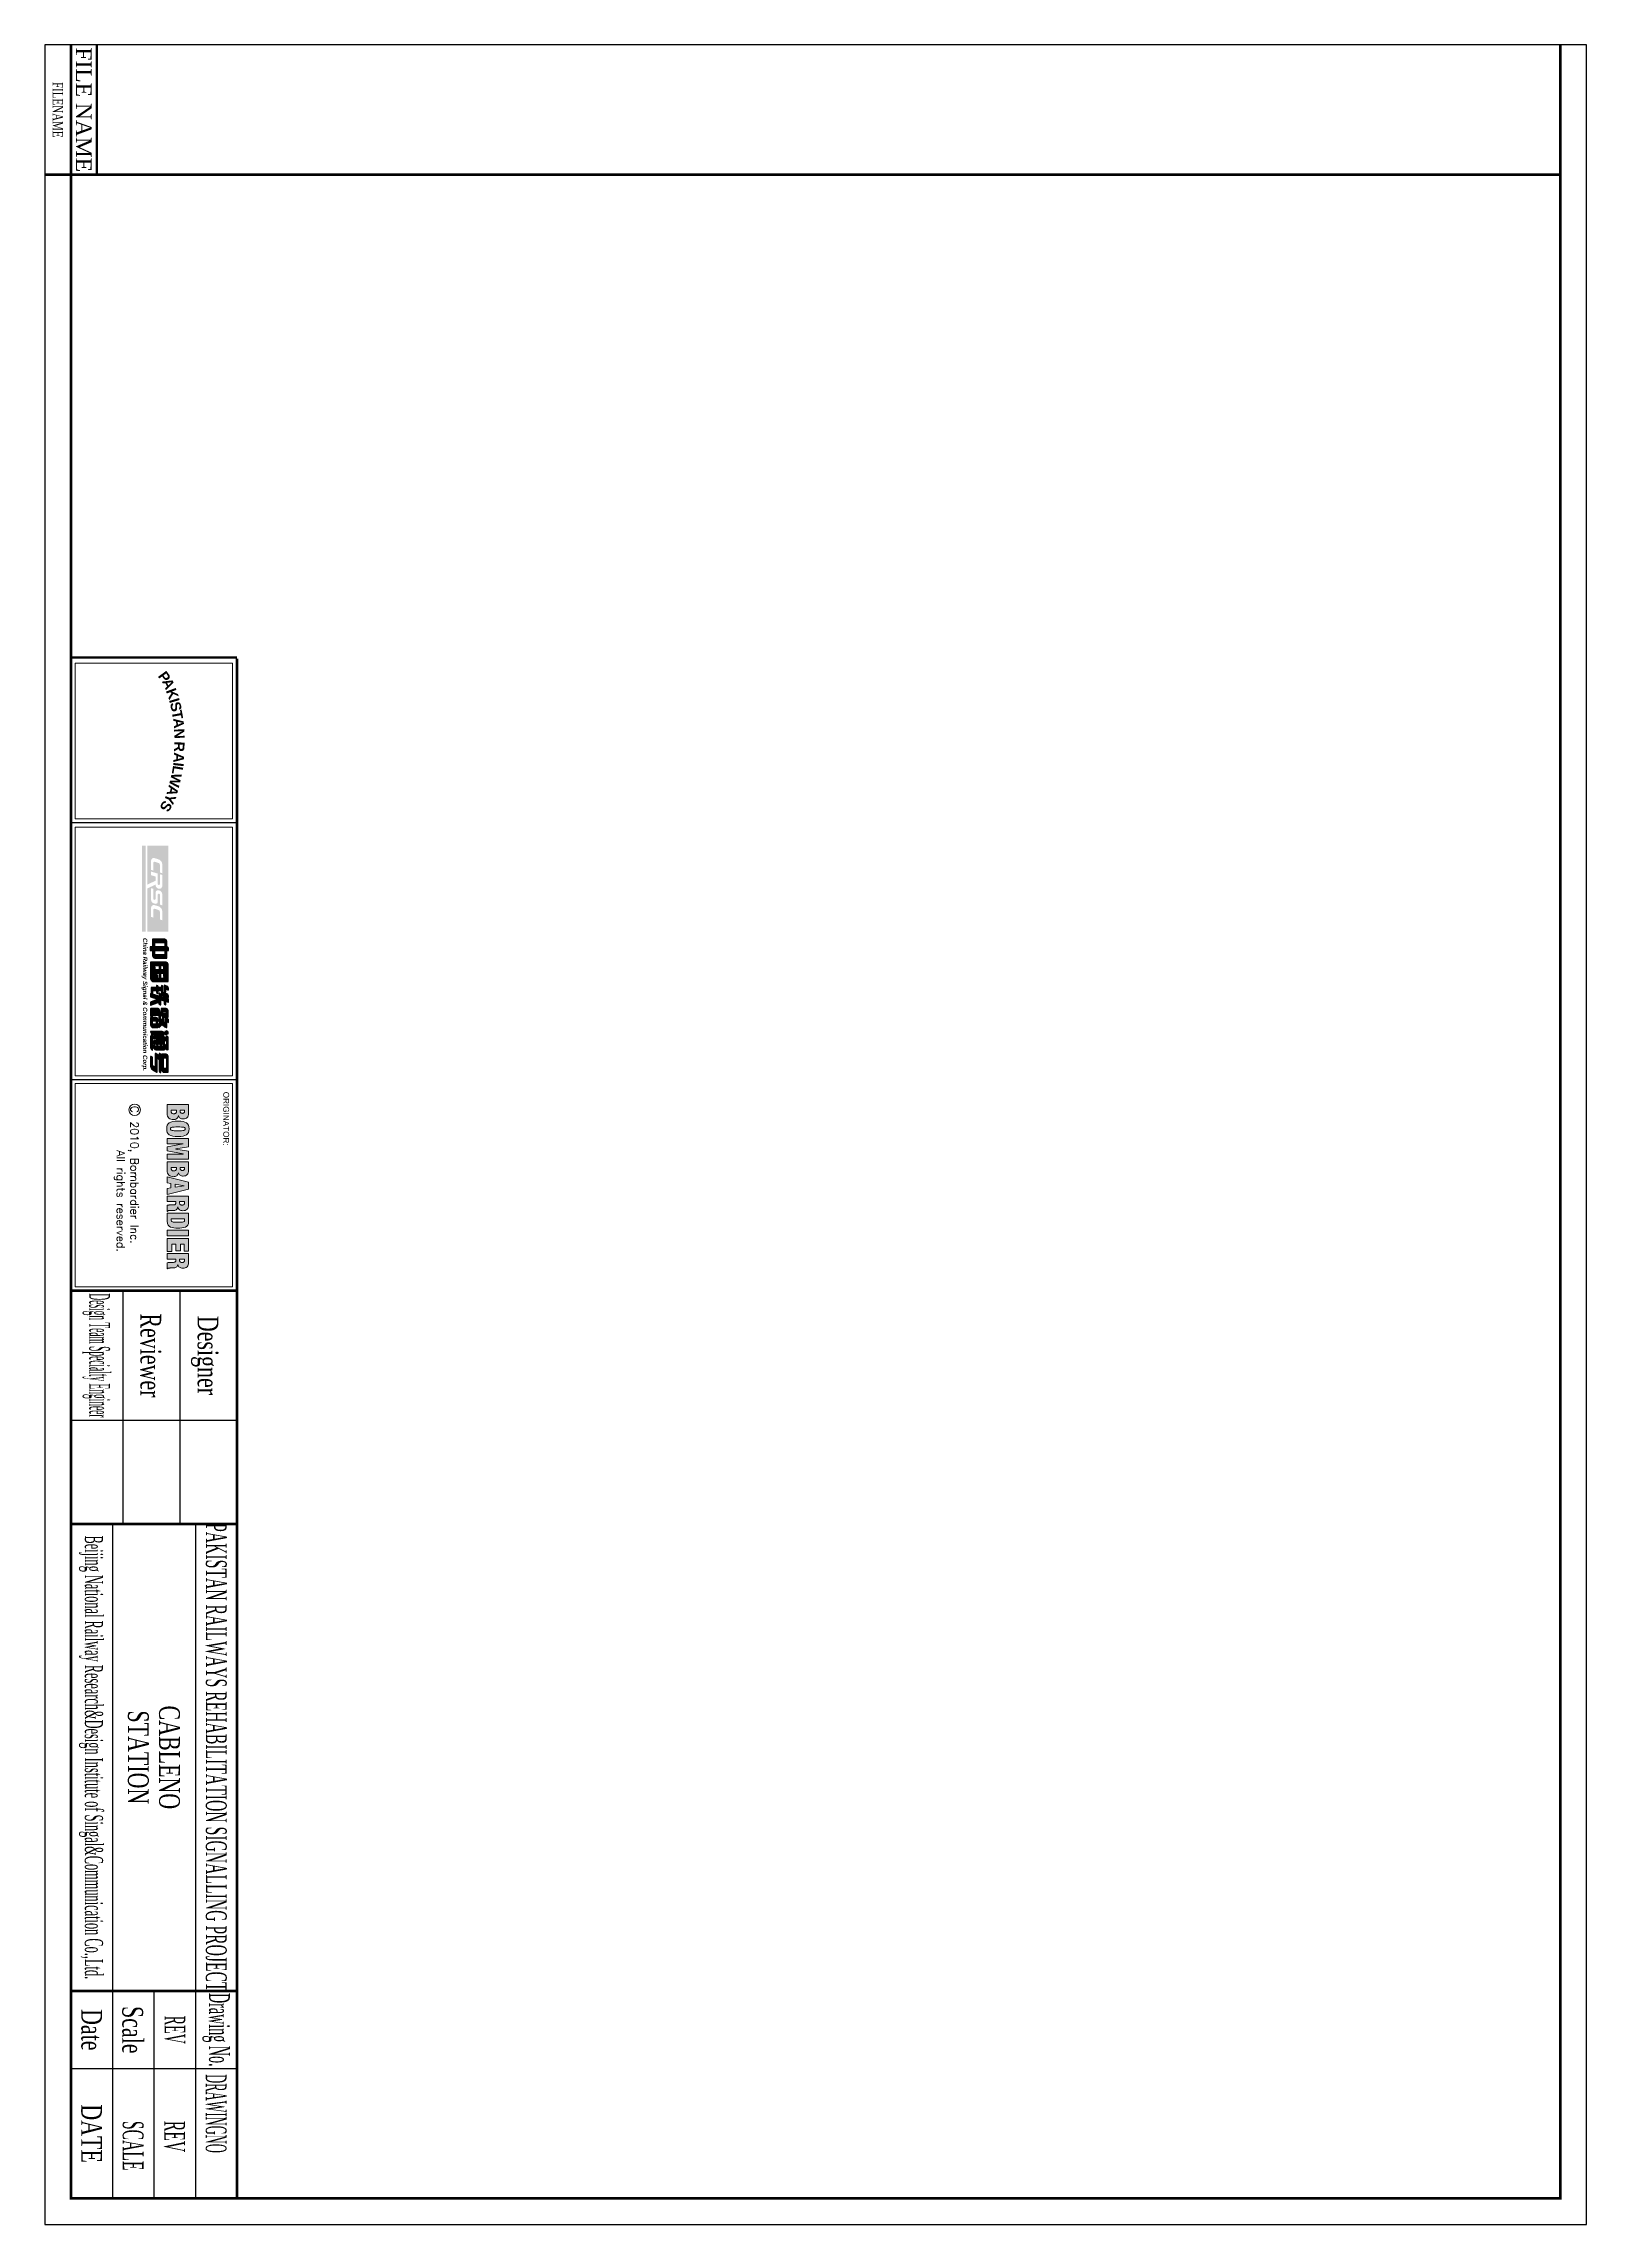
# Model space of a CAD drawing. Header units: millimetres. Extents: x -165 to 132, y -395 to 25.
import ezdxf
from ezdxf.enums import TextEntityAlignment as Align

# ---------------------------------------------------------------- set-up
doc = ezdxf.new("R2010")
doc.units = ezdxf.units.MM
doc.styles.add('CHINESE', font='TIMES.TTF', dxfattribs={"width": 0.9})
doc.styles.add('crsc', font='GOTHICBI.TTF')
doc.styles.add('GL', font='romans.shx')
doc.styles.add('PR2', font='ARIALBD.TTF')
doc.styles.add('TITLE', font='ARIAL.TTF')

msp = doc.modelspace()

# ---------------------------------------------------------------- texts
at = {"style": 'CHINESE'}
msp.add_text('FILE NAME', height=3, rotation=270, dxfattribs=at).set_placement((-157, 12.5), align=Align.MIDDLE)
at = {"style": 'PR2'}
for s, rotation, p in [('P', 306.0748, (-142.28, -97.38)), ('A', 295.999, (-141.58, -98.54)), ('K', 290.5622, (-140.88, -100.38)), ('I', 286.7612, (-140.5, -101.62)), ('S', 284.5962, (-140.21, -102.77)), ('T', 280.7952, (-139.96, -104.28)), ('A', 275.2327, (-139.71, -105.79)), ('N', 273.1934, (-139.57, -107.78)), ('I', 263.6861, (-139.75, -113.57)), ('A', 265.9282, (-139.69, -112.28)), ('R', 269.0238, (-139.59, -110.22)), ('A', 255.0018, (-140.83, -118.45)), ('W', 256.8776, (-140.33, -116.46)), ('L', 260.3049, (-139.92, -114.61)), ('S', 238.985, (-142.01, -121.22)), ('Y', 247.3581, (-141.32, -119.94))]:
    msp.add_text(s, height=1.98, rotation=rotation, dxfattribs=at).set_placement(p, align=Align.CENTER)
at = {"style": 'crsc'}
msp.add_text('China Railway Signal & Communication Corp.', height=0.852, rotation=270, dxfattribs=at).set_placement((-145.62, -147.1))
at = {"color": 7, "lineweight": 0, "style": 'GL'}
msp.add_text('C', height=1.54, rotation=270, dxfattribs=at).set_placement((-147.21, -180.11, -107824.82), align=Align.MIDDLE_CENTER)
at = {"lineweight": 0, "style": 'TITLE'}
msp.add_text('ORIGINATOR:', height=1.125, rotation=270, dxfattribs=at).set_placement((-129.01, -176.73), align=Align.TOP_LEFT)
at = {"style": 'CHINESE'}
for s, height, width, p in [('Design Team Specialty Engineer', 4, 0.3, (-154.5, -227.55)), ('Reviewer', 4, 0.7, (-144.1, -227.55)), ('Designer', 4, 0.7, (-133.7, -227.55)), ('PAKISTAN RAILWAYS REHABILITATION SIGNALLING PROJECT', 4, 0.5, (-131.5, -305)), ('Beijing National Railway Research&Design Institute of Singal&Communication Co.,Ltd.', 3.5, 0.45, (-155.5, -305)), ('Drawing No.', 4, 0.45, (-131.5, -357.5)), ('Date', 4, 0.7, (-155.5, -357.5)), ('Scale', 4, 0.7, (-147.5, -357.5)), ('REV', 4, 0.45, (-139.5, -357.5))]:
    msp.add_text(s, height=height, rotation=270, dxfattribs=dict(at, width=width)).set_placement(p, align=Align.MIDDLE)
at = {"color": 7, "lineweight": 0, "insert": (-146.47, -182.43), "char_height": 1.5448, "width": 38.8337, "attachment_point": 1, "rotation": 270, "line_spacing_factor": 0.599991, "style": 'GL'}
msp.add_mtext('2010, Bombardier Inc.', dxfattribs=at)
at = {"color": 7, "lineweight": 0, "insert": (-149.12, -187.99), "char_height": 1.5448, "width": 38.8337, "attachment_point": 1, "rotation": 270, "style": 'GL'}
msp.add_mtext('All rights reserved.', dxfattribs=at)
at = {"color": 4, "style": 'CHINESE', "width": 0.7}
for tag, text, height, p in [('FILENAME', 'XXX_INDOOR DRAWING', 2, (-162, 12.5)), ('STATION', 'SHAHDAD PUR STATION(SDU)', 4, (-146.5, -305))]:
    msp.add_attdef(tag, text=text, height=height, rotation=270, dxfattribs=at).set_placement(p, align=Align.MIDDLE)
at = {"color": 3, "style": 'CHINESE', "width": 0.7}
for tag, text, p in [('CABLENO', 'WIRING DIAGRAM FOR XXX', (-140.5, -305)), ('DATE', 'MAR-2012', (-155.5, -377.5))]:
    msp.add_attdef(tag, text=text, height=4, rotation=270, dxfattribs=at).set_placement(p, align=Align.MIDDLE)
at = {"color": 4, "style": 'CHINESE', "width": 0.4}
msp.add_attdef('DRAWINGNO', text='G10-024-SDU-04-', height=4, rotation=270, dxfattribs=at).set_placement((-131.5, -366.05), align=Align.MIDDLE_LEFT)
at = {"style": 'CHINESE', "width": 0.5}
for tag, text, p in [('SCALE', 'N/S', (-147.5, -375.05)), ('REV', '1.XX', (-139.5, -375.05))]:
    msp.add_attdef(tag, text=text, height=4, rotation=270, dxfattribs=at).set_placement(p, align=Align.MIDDLE_LEFT)

# ---------------------------------------------------------------- hatches: boundary and pattern name
msp.add_hatch(color=133).paths.add_polyline_path([(-145.07, -145.9), (-145.07, -129.3), (-145.79, -129.3), (-145.79, -145.9)])
h = msp.add_hatch(color=154)
h.paths.add_polyline_path([(-140.7, -145.9), (-140.7, -129.3), (-144.76, -129.3), (-144.76, -136.83), (-143.19, -136.06), (-143.19, -135.26), (-144.04, -135), (-144.04, -134.3), (-142.75, -134.69), (-142.75, -136.74, 0.904289), (-142.34, -136.7), (-142.34, -134.82), (-141.88, -134.96), (-141.88, -137.11, -0.414506), (-142.52, -137.62), (-142.78, -137.54, -0.299631), (-143.19, -136.8), (-144.76, -137.57), (-144.76, -145.9)])
h.paths.add_polyline_path([(-141.88, -140.81), (-142.34, -140.67), (-142.34, -138.77, 0.904289), (-142.75, -138.73), (-142.75, -140.1, -0.417043), (-143.18, -140.53), (-143.61, -140.4, -0.295181), (-144.04, -139.78), (-144.04, -137.5), (-143.6, -137.63), (-143.6, -139.59, 0.904289), (-143.19, -139.56), (-143.19, -138.4, -0.417755), (-142.67, -137.89), (-142.3, -138, -0.249354), (-141.88, -138.77)], flags=16)
h.paths.add_polyline_path([(-141.88, -142.01), (-141.88, -143.69), (-142.34, -143.55), (-142.34, -142.08, 0.296874), (-142.59, -141.71), (-143.32, -141.48, 0.496), (-143.6, -141.69), (-143.6, -143.18), (-144.04, -143.04), (-144.04, -141.24, -0.518187), (-143.37, -140.77), (-142.63, -140.99, -0.332708)], flags=16)
h.paths.add_polyline_path([(-141.88, -134.63), (-142.34, -134.49), (-142.34, -133.02, 0.296874), (-142.59, -132.65), (-143.32, -132.42, 0.496), (-143.6, -132.63), (-143.6, -134.12), (-144.04, -133.99), (-144.04, -132.18, -0.518187), (-143.37, -131.71), (-142.63, -131.94, -0.332708), (-141.88, -132.95)], flags=16)
h = msp.add_hatch(color=256)
h.paths.add_polyline_path([(-141.03, -151), (-141.03, -149.53), (-140.72, -149.53), (-140.72, -149.05, 0.401494), (-140.95, -148.83), (-141.03, -148.83), (-141.03, -147.71, 0.319137), (-141.38, -147.35), (-143.76, -147.35), (-143.76, -148.83), (-144.24, -148.83), (-144.24, -149.53), (-143.76, -149.53), (-143.76, -150.45, 0.345863), (-143.32, -151)])
h.paths.add_polyline_path([(-143.33, -150.36), (-143.33, -149.53), (-141.39, -149.53), (-141.39, -150.36)], flags=16)
h.paths.add_polyline_path([(-143.33, -148.83), (-143.33, -148), (-141.39, -148), (-141.39, -148.83)], flags=16)
h = msp.add_hatch(color=256)
h.paths.add_polyline_path([(-144.15, -154.91, 0.345863), (-143.71, -155.46), (-140.77, -155.46), (-140.77, -152.13, 0.319137), (-141.11, -151.77), (-144.15, -151.77)])
h.paths.add_polyline_path([(-143.78, -152.45), (-143.78, -154.82), (-141.14, -154.82), (-141.14, -152.45)], flags=16)
h.paths.add_polyline_path([(-141.66, -154.49), (-141.66, -153.89), (-142.18, -153.89), (-142.18, -154.74), (-142.49, -154.49), (-142.49, -153.89), (-143.26, -153.89), (-143.26, -154.09, 0.414214), (-143.24, -154.12), (-143.08, -154.12, -0.470368), (-142.75, -154.47), (-142.75, -154.69), (-143.57, -154.69), (-143.57, -152.54, -0.47373), (-143.26, -152.93), (-143.26, -153.23), (-142.49, -153.23), (-142.49, -152.55), (-142.45, -152.55, -0.436257), (-142.18, -152.83), (-142.18, -153.23), (-141.66, -153.23), (-141.66, -152.55), (-141.62, -152.55, -0.436257), (-141.36, -152.83), (-141.36, -154.74)], flags=0)
h = msp.add_hatch(color=256)
h.paths.add_polyline_path([(-144.14, -159.44, 0.307435), (-144.15, -159.46), (-144.15, -160.06, 0.529713), (-144.12, -160.08), (-142.69, -159.52, 0.307435), (-142.68, -159.49), (-142.68, -158.89), (-142.54, -158.93), (-142.54, -159.8, 0.276716), (-142.53, -159.82), (-142.23, -159.98, 0.566519), (-142.19, -159.96), (-142.19, -159.04), (-141.55, -159.23), (-141.55, -159.82, 0.276716), (-141.54, -159.84), (-141.24, -160, 0.566519), (-141.2, -159.98), (-141.2, -159.33), (-140.73, -159.48, 0.502458), (-140.7, -159.45), (-140.7, -158.86, 0.331152), (-140.72, -158.84), (-141.2, -158.7), (-141.2, -158.42), (-140.73, -158.59, 0.517755), (-140.7, -158.57), (-140.7, -158.22, 0.259811), (-141, -157.85), (-141.75, -157.58), (-141.75, -156.5, 0.307592), (-142.01, -156.25), (-142.04, -156.25, 0.414214), (-142.07, -156.28), (-142.07, -156.65), (-142.68, -156.65), (-142.68, -156.5, 0.307592), (-142.94, -156.25), (-142.97, -156.25, 0.414214), (-143, -156.28), (-143, -156.65), (-144.02, -156.65, 0.414214), (-144.04, -156.67), (-144.04, -157.52, 0.226492), (-144.03, -157.53), (-143.77, -157.74, 0.630667), (-143.73, -157.73), (-143.73, -157.25), (-143, -157.25), (-143, -157.58, 0.226492), (-142.99, -157.6), (-142.73, -157.81, 0.630667), (-142.69, -157.79), (-142.69, -157.25), (-142.07, -157.25), (-142.07, -158.1, 0.317736), (-142.05, -158.12), (-141.55, -158.3), (-141.55, -158.59), (-142.19, -158.4), (-142.19, -157.95, 0.307592), (-142.45, -157.71), (-142.49, -157.71, 0.414214), (-142.51, -157.73), (-142.51, -158.3), (-144.12, -157.82, 0.502458), (-144.15, -157.84), (-144.15, -158.43, 0.331152), (-144.14, -158.45), (-142.73, -158.88)])
h.paths.add_polyline_path([(-141.55, -157.44, 0.317736), (-141.54, -157.46), (-141.23, -157.57, 0.517755), (-141.2, -157.55), (-141.2, -157, -0.517755), (-141.17, -156.98), (-140.75, -157.13, 0.517755), (-140.72, -157.11), (-140.72, -156.76, 0.259811), (-141.01, -156.39), (-141.52, -156.21, 0.517755), (-141.55, -156.23)])
h = msp.add_hatch(color=256)
h.paths.add_polyline_path([(-141.38, -164.23, 0.144347), (-141.14, -164.32), (-141.02, -164.32, 0.414214), (-140.99, -164.29), (-140.99, -163.24), (-140.71, -163.39, 0.565074), (-140.67, -163.37), (-140.67, -162.97, 0.23619), (-140.84, -162.66), (-141.23, -162.46, 0.526075), (-141.32, -162.52), (-141.32, -163.49, -0.654122), (-141.36, -163.5), (-141.6, -163.28), (-141.6, -162.7, 0.307592), (-141.86, -162.46), (-141.9, -162.46, 0.414214), (-141.92, -162.48), (-141.92, -162.93, -0.654122), (-141.96, -162.95), (-142.23, -162.7), (-142.23, -161.97), (-142.04, -161.97, 0.266959), (-141.76, -162.33), (-140.76, -162.33), (-140.76, -161.05, 0.369527), (-141.11, -160.72), (-142.11, -160.72), (-142.11, -161.38), (-143.79, -161.38), (-143.79, -161.25), (-142.39, -161.25, 0.414214), (-142.37, -161.23), (-142.37, -161.05, 0.400691), (-142.71, -160.72), (-144.11, -160.72, 0.414214), (-144.14, -160.75), (-144.14, -162.15, 0.276716), (-144.12, -162.17), (-143.82, -162.33, 0.566519), (-143.79, -162.31), (-143.79, -161.97), (-142.56, -161.97), (-142.56, -163.14, 0.209101), (-142.55, -163.15), (-142.31, -163.37), (-142.55, -163.66, 0.176412), (-142.56, -163.68), (-142.56, -164.42, 0.700085), (-142.52, -164.44), (-141.92, -163.73)])
h.paths.add_polyline_path([(-141.75, -161.72), (-141.75, -161.31), (-141.11, -161.31), (-141.11, -161.72)], flags=16)
h.paths.add_polyline_path([(-142.76, -162.74, 0.369527), (-143.11, -162.41), (-144.14, -162.41), (-144.14, -163.87, 0.309662), (-143.83, -164.32), (-142.76, -164.32)])
h.paths.add_polyline_path([(-143.07, -163.71), (-143.07, -163.05), (-143.77, -163.05), (-143.77, -163.71)], flags=17)
h = msp.add_hatch(color=256)
h.paths.add_polyline_path([(-140.8, -165.56, 0.320494), (-140.78, -165.53), (-140.78, -165.27, 0.465867), (-141.13, -165.02), (-141.39, -165.11, 0.320494), (-141.42, -165.14), (-141.42, -165.73, 0.514585), (-141.37, -165.76)])
h.paths.add_polyline_path([(-141.66, -165.72, 0.414214), (-141.62, -165.69), (-141.62, -165.34, 0.373384), (-141.88, -165.11), (-144.15, -165.11, 0.576317), (-144.18, -165.17), (-143.88, -165.69), (-144.02, -165.84, 0.196114), (-144.15, -166.14), (-144.15, -168.25, 0.205747), (-144.02, -168.53), (-143.81, -168.71, 0.636583), (-143.75, -168.68), (-143.75, -165.72)])
h.paths.add_polyline_path([(-143.03, -166.9), (-143.56, -166.9, 0.414214), (-143.59, -166.94), (-143.59, -167.48, 0.414214), (-143.56, -167.51), (-143.03, -167.51), (-143.03, -167.77, 0.276716), (-143.02, -167.79), (-142.72, -167.96, 0.566519), (-142.69, -167.94), (-142.69, -167.51), (-142.38, -167.51), (-142.38, -167.77, 0.276716), (-142.36, -167.79), (-142.06, -167.96, 0.566519), (-142.03, -167.94), (-142.03, -167.51), (-141.78, -167.51), (-141.78, -168.06), (-143.29, -168.06), (-143.29, -167.8, 0.246259), (-143.31, -167.77), (-143.54, -167.61, 0.604802), (-143.59, -167.64), (-143.59, -168.14, 0.35506), (-143.12, -168.67), (-141.49, -168.67, 0.414214), (-141.45, -168.64), (-141.45, -168.35, -0.638328), (-141.42, -168.34), (-141.25, -168.47, 0.178701), (-140.81, -168.64, 0.406855), (-140.78, -168.6), (-140.78, -166.23, 0.307592), (-141.03, -165.98), (-141.08, -165.98, 0.414214), (-141.1, -166.01), (-141.1, -167.79, -0.638328), (-141.16, -167.82), (-141.45, -167.57), (-141.45, -167.04), (-141.25, -166.88, 0.234409), (-141.23, -166.85), (-141.23, -166.24, 0.620208), (-141.29, -166.21), (-141.4, -166.3, -0.620208), (-141.45, -166.27), (-141.45, -166.23, 0.315285), (-141.67, -165.95), (-143.56, -165.95, 0.414214), (-143.59, -165.98), (-143.59, -166.53, 0.414214), (-143.56, -166.56), (-143.03, -166.56)])
h.paths.add_polyline_path([(-142.38, -166.59, 0.414214), (-142.41, -166.56), (-142.65, -166.56, 0.414214), (-142.69, -166.59), (-142.69, -166.87, 0.414214), (-142.65, -166.9), (-142.41, -166.9, 0.414214), (-142.38, -166.87)], flags=17)
h.paths.add_polyline_path([(-141.78, -166.59, 0.414214), (-141.81, -166.56), (-141.99, -166.56, 0.414214), (-142.03, -166.59), (-142.03, -166.87, 0.414214), (-141.99, -166.9), (-141.81, -166.9, 0.414214), (-141.78, -166.87)], flags=17)
h = msp.add_hatch(color=256)
h.paths.add_polyline_path([(-142.02, -172.47, 0.309662), (-141.71, -172.93), (-140.78, -172.93), (-140.78, -169.85, 0.369527), (-141.12, -169.51), (-142.02, -169.51)])
h.paths.add_polyline_path([(-141.64, -172.23), (-141.64, -170.19), (-141.09, -170.19), (-141.09, -172.23)], flags=16)
h.paths.add_polyline_path([(-142.88, -170.23), (-142.5, -170.49), (-142.5, -172.62, 0.144769), (-142.4, -172.89), (-142.23, -173.03, 0.642576), (-142.17, -173.01), (-142.17, -169.63, 0.307592), (-142.43, -169.38), (-142.48, -169.38, 0.414214), (-142.5, -169.41), (-142.5, -169.78), (-143.14, -169.34, 0.603187), (-143.25, -169.4), (-143.25, -171.84, -0.562734), (-143.35, -171.9), (-143.76, -171.69), (-143.76, -170.15, 0.253973), (-143.79, -170.1), (-144.04, -169.93, 0.594931), (-144.15, -169.99), (-144.15, -171.79, 0.234616), (-143.73, -172.51), (-142.93, -172.93, 0.562734), (-142.88, -172.9)])
at = {"lineweight": 0}
h = msp.add_hatch(color=7, dxfattribs=at)
h.paths.add_polyline_path([(-140.95, -207.9), (-136.81, -207.9), (-136.81, -209.59), (-136.83, -209.87), (-136.89, -210.11), (-136.99, -210.31), (-137.12, -210.46), (-137.28, -210.58), (-137.47, -210.66), (-137.68, -210.71), (-137.91, -210.72), (-138.11, -210.71), (-138.29, -210.68), (-138.45, -210.63), (-138.58, -210.55), (-138.7, -210.46), (-138.79, -210.33), (-138.86, -210.19), (-138.9, -209.99), (-138.94, -210.19), (-139, -210.34), (-139.08, -210.46), (-139.19, -210.55), (-139.32, -210.62), (-139.47, -210.66), (-139.64, -210.69), (-139.84, -210.69), (-140.19, -210.69), (-140.27, -210.69), (-140.41, -210.69), (-140.71, -210.71), (-140.8, -210.77), (-140.95, -210.86), (-140.95, -209.72), (-140.86, -209.69), (-140.76, -209.66), (-140.65, -209.64), (-140.54, -209.63), (-140.43, -209.62), (-140.33, -209.62), (-139.79, -209.62), (-139.47, -209.58), (-139.29, -209.43), (-139.29, -208.98), (-140.95, -208.98)])
h.paths.add_polyline_path([(-138.56, -209.33), (-138.56, -208.98), (-137.59, -208.98), (-137.59, -209.33), (-137.7, -209.59), (-138.06, -209.66), (-138.42, -209.59)], flags=16)
h.paths.add_polyline_path([(-140.95, -205), (-136.81, -205), (-136.81, -207.45), (-137.69, -207.45), (-137.69, -206.08), (-138.4, -206.08), (-138.4, -207.36), (-139.25, -207.36), (-139.25, -206.08), (-140.07, -206.08), (-140.07, -207.5), (-140.95, -207.5)])
h.paths.add_polyline_path([(-140.95, -203.43), (-136.81, -203.43), (-136.81, -204.51), (-140.95, -204.51)])
h.paths.add_polyline_path([(-140.95, -200.12), (-136.81, -200.12), (-136.81, -201.69), (-136.85, -202.1), (-136.98, -202.42), (-137.18, -202.65), (-137.44, -202.81), (-137.75, -202.91), (-138.1, -202.97), (-138.48, -202.99), (-138.88, -203), (-139.28, -202.99), (-139.66, -202.97), (-140.01, -202.91), (-140.33, -202.81), (-140.58, -202.65), (-140.78, -202.42), (-140.91, -202.1), (-140.95, -201.69)])
h.paths.add_polyline_path([(-140.17, -201.2), (-137.59, -201.2), (-137.59, -201.52), (-137.67, -201.77), (-138.06, -201.86), (-138.51, -201.88), (-138.88, -201.88), (-139.26, -201.88), (-139.7, -201.86), (-140.09, -201.77), (-140.17, -201.53)], flags=16)
h.paths.add_polyline_path([(-140.95, -196.83), (-136.81, -196.83), (-136.81, -198.52), (-136.83, -198.8), (-136.89, -199.04), (-136.99, -199.24), (-137.12, -199.39), (-137.28, -199.51), (-137.47, -199.59), (-137.68, -199.64), (-137.91, -199.65), (-138.11, -199.64), (-138.29, -199.61), (-138.45, -199.56), (-138.58, -199.48), (-138.7, -199.38), (-138.79, -199.26), (-138.86, -199.11), (-138.9, -198.92), (-138.94, -199.12), (-139, -199.27), (-139.08, -199.39), (-139.19, -199.48), (-139.32, -199.54), (-139.47, -199.59), (-139.64, -199.61), (-139.84, -199.62), (-140.19, -199.62), (-140.27, -199.62), (-140.41, -199.62), (-140.71, -199.64), (-140.8, -199.69), (-140.95, -199.79), (-140.95, -198.65), (-140.86, -198.61), (-140.76, -198.59), (-140.65, -198.57), (-140.54, -198.55), (-140.43, -198.55), (-140.33, -198.54), (-139.79, -198.54), (-139.47, -198.51), (-139.29, -198.36), (-139.29, -197.91), (-140.95, -197.91)])
h.paths.add_polyline_path([(-138.56, -197.91), (-137.59, -197.91), (-137.59, -198.26), (-137.7, -198.52), (-138.06, -198.59), (-138.42, -198.51), (-138.56, -198.25)], flags=16)
h.paths.add_polyline_path([(-140.95, -193.16), (-136.81, -194.17), (-136.81, -195.52), (-140.95, -196.53), (-140.95, -195.38), (-140.23, -195.27), (-140.23, -194.41), (-140.95, -194.3)])
h.paths.add_polyline_path([(-139.41, -194.54), (-137.62, -194.84), (-139.41, -195.15)], flags=16)
h.paths.add_polyline_path([(-140.95, -190.22), (-136.81, -190.22), (-136.81, -191.85), (-136.83, -192.12), (-136.88, -192.35), (-136.97, -192.55), (-137.09, -192.7), (-137.24, -192.83), (-137.42, -192.91), (-137.62, -192.96), (-137.84, -192.98), (-138, -192.97), (-138.16, -192.94), (-138.31, -192.89), (-138.44, -192.83), (-138.55, -192.74), (-138.65, -192.63), (-138.72, -192.49), (-138.78, -192.31), (-138.82, -192.52), (-138.89, -192.68), (-138.99, -192.81), (-139.11, -192.92), (-139.25, -193), (-139.41, -193.05), (-139.57, -193.08), (-139.73, -193.1), (-139.99, -193.08), (-140.22, -193.03), (-140.43, -192.94), (-140.61, -192.81), (-140.76, -192.64), (-140.86, -192.42), (-140.93, -192.16), (-140.95, -191.85)])
h.paths.add_polyline_path([(-138.43, -191.3), (-137.59, -191.3), (-137.59, -191.74), (-137.88, -191.91), (-138.23, -191.88), (-138.43, -191.69)], flags=16)
h.paths.add_polyline_path([(-140.17, -191.3), (-139.16, -191.3), (-139.16, -191.78), (-139.49, -192), (-139.95, -191.96), (-140.17, -191.74)], flags=16)
h.paths.add_polyline_path([(-140.95, -185.77), (-136.81, -185.77), (-136.81, -187.32), (-139.3, -187.76), (-136.81, -188.2), (-136.81, -189.74), (-140.95, -189.74), (-140.95, -188.73), (-137.81, -188.73), (-140.95, -188.15), (-140.95, -187.37), (-137.81, -186.78), (-140.95, -186.78)])
h.paths.add_polyline_path([(-141.03, -183.89), (-141, -183.51), (-140.92, -183.19), (-140.76, -182.93), (-140.54, -182.73), (-140.24, -182.58), (-139.87, -182.48), (-139.42, -182.43), (-138.88, -182.41), (-138.34, -182.43), (-137.89, -182.48), (-137.52, -182.58), (-137.22, -182.73), (-137, -182.93), (-136.85, -183.19), (-136.76, -183.51), (-136.73, -183.89), (-136.76, -184.27), (-136.85, -184.58), (-137, -184.84), (-137.22, -185.04), (-137.52, -185.19), (-137.89, -185.29), (-138.34, -185.35), (-138.88, -185.37), (-139.42, -185.35), (-139.87, -185.29), (-140.24, -185.19), (-140.54, -185.04), (-140.76, -184.84), (-140.92, -184.58), (-141, -184.27)])
h.paths.add_polyline_path([(-140.32, -184.03), (-140.28, -183.67), (-139.94, -183.56), (-139.58, -183.53), (-139.27, -183.52), (-138.88, -183.52), (-138.5, -183.52), (-138.02, -183.54), (-137.66, -183.6), (-137.44, -183.75), (-137.49, -184.1), (-137.81, -184.22), (-138.19, -184.24), (-138.5, -184.25), (-138.88, -184.25), (-139.27, -184.25), (-139.75, -184.24), (-140.11, -184.18)], flags=16)
h.paths.add_polyline_path([(-140.95, -179.22), (-136.81, -179.22), (-136.81, -180.85), (-136.83, -181.12), (-136.88, -181.35), (-136.97, -181.55), (-137.09, -181.7), (-137.24, -181.83), (-137.42, -181.91), (-137.62, -181.96), (-137.84, -181.98), (-138, -181.97), (-138.16, -181.94), (-138.31, -181.9), (-138.44, -181.83), (-138.55, -181.74), (-138.65, -181.63), (-138.72, -181.49), (-138.78, -181.31), (-138.82, -181.52), (-138.89, -181.68), (-138.99, -181.81), (-139.11, -181.92), (-139.25, -182), (-139.41, -182.05), (-139.57, -182.09), (-139.73, -182.1), (-139.99, -182.08), (-140.22, -182.03), (-140.43, -181.94), (-140.61, -181.81), (-140.76, -181.64), (-140.86, -181.42), (-140.93, -181.16), (-140.95, -180.85)])
h.paths.add_polyline_path([(-138.43, -180.3), (-137.59, -180.3), (-137.59, -180.74), (-137.88, -180.91), (-138.23, -180.88), (-138.43, -180.69)], flags=16)
h.paths.add_polyline_path([(-140.17, -180.3), (-139.16, -180.3), (-139.16, -180.78), (-139.49, -181), (-139.95, -180.96), (-140.17, -180.74)], flags=16)

# ---------------------------------------------------------------- linework, layer by layer
at = {"linetype": 'Continuous'}
msp.add_line((-127.5, -93.05), (-159.5, -93.05), dxfattribs=at)
msp.add_line((-127.5, -93.05), (-159.5, -93.05), dxfattribs=at)
for p, q in [((-127.5, -124.88), (-159.5, -124.88)), ((-127.5, -174.46), (-159.5, -174.46)), ((-149.5, -215.05), (-149.5, -260.05)), ((-138.5, -215.05), (-138.5, -260.05)), ((-151.5, -260), (-151.5, -390)), ((-143.5, -350), (-143.5, -390)), ((-135.5, -350), (-135.5, -390))]:
    msp.add_line(p, q)
at = {"color": 0, "ltscale": 0.8}
msp.add_line((-135.5, -260), (-135.5, -350), dxfattribs=at)
for points, const_width in [([(-164.5, 0), (-159.5, 0), (-159.5, 25)], 0.5), ([(-154.5, 25), (-154.5, 0)], 0.5), ([(127.5, 25), (127.5, 0)], 0.5), ([(-127.5, -240.05), (-159.5, -240.05)], 0.3), ([(-127.5, -260.05), (-159.5, -260.05)], 0.5), ([(-127.5, -350), (-159.5, -350)], 0.5), ([(-127.5, -365), (-159.5, -365)], 0.3)]:
    msp.add_lwpolyline(points, dxfattribs=dict(const_width=const_width))
for points in [[(-164.5, 25), (-164.5, -395), (132.5, -395), (132.5, 25)], [(-141.39, -148), (-141.39, -148.83), (-143.33, -148.83), (-143.33, -148)], [(-141.39, -149.53), (-141.39, -150.36), (-143.33, -150.36), (-143.33, -149.53)], [(-143.78, -152.45), (-143.78, -154.82), (-141.14, -154.82), (-141.14, -152.45)], [(-143.07, -163.05), (-143.07, -163.71), (-143.77, -163.71), (-143.77, -163.05)], [(-141.11, -161.31), (-141.11, -161.72), (-141.75, -161.72), (-141.75, -161.31)], [(-141.09, -170.19), (-141.09, -172.23), (-141.64, -172.23), (-141.64, -170.19)]]:
    msp.add_lwpolyline(points, close=True)
at = {"const_width": 0.5}
for points in [[(-159.5, 0), (-159.5, -390), (127.5, -390), (127.5, 0)], [(-159.5, -215.05), (-159.5, -390), (-127.5, -390), (-127.5, -215.05)]]:
    msp.add_lwpolyline(points, close=True, dxfattribs=at)
at = {"lineweight": 0, "const_width": 0.5, "flags": 128}
for points in [[(-127.5, -93.05), (-159.5, -93.05), (-159.5, -215.05), (-127.5, -215.05)], [(-127.5, -215.05), (-127.5, -93.3)]]:
    msp.add_lwpolyline(points, dxfattribs=at)
at = {"lineweight": 0, "flags": 128}
for points in [[(-128.36, -124.13), (-128.36, -94.15), (-158.68, -94.15), (-158.68, -124.13)], [(-158.68, -125.76), (-158.68, -173.65), (-128.36, -173.65), (-128.36, -125.76)], [(-158.68, -175.14), (-158.68, -214.3), (-128.36, -214.3), (-128.36, -175.14)]]:
    msp.add_lwpolyline(points, close=True, dxfattribs=at)
for points in [[(-140.95, -148.83), (-141.03, -148.83), (-141.03, -148.83), (-141.03, -147.71), (-141.03, -147.71, 0.319137), (-141.38, -147.35), (-141.38, -147.35), (-143.76, -147.35), (-143.76, -148.83), (-143.76, -148.83), (-144.24, -148.83), (-144.24, -149.53), (-143.76, -149.53), (-143.76, -149.53), (-143.76, -150.45), (-143.76, -150.45, 0.345863), (-143.32, -151), (-143.32, -151), (-141.03, -151), (-141.03, -149.53), (-140.72, -149.53), (-140.72, -149.05, 0.405571), (-140.95, -148.83)], [(-141.32, -162.52), (-141.32, -163.49, -0.654122), (-141.36, -163.5), (-141.59, -163.29, -0.209101), (-141.6, -163.27), (-141.6, -162.7), (-141.6, -162.7, 0.307592), (-141.86, -162.46), (-141.9, -162.46, 0.414214), (-141.92, -162.48), (-141.92, -162.48), (-141.92, -162.93, -0.654122), (-141.96, -162.95), (-142.22, -162.71, -0.209101), (-142.23, -162.69), (-142.23, -161.99, -0.414214), (-142.21, -161.97), (-142.06, -161.97), (-142.06, -161.97, -0.360164), (-142.04, -161.99), (-142.04, -161.99, 0.256071), (-141.76, -162.33), (-141.76, -162.33), (-140.76, -162.33), (-140.76, -161.05), (-140.76, -161.05, 0.369527), (-141.11, -160.72), (-141.11, -160.72), (-142.11, -160.72), (-142.11, -161.36, -0.414214), (-142.13, -161.38), (-143.76, -161.38, -0.414214), (-143.79, -161.36), (-143.79, -161.36), (-143.79, -161.28, -0.414214), (-143.76, -161.25), (-142.39, -161.25, 0.414214), (-142.37, -161.23), (-142.37, -161.07), (-142.37, -161.07, 0.421883), (-142.71, -160.72), (-142.71, -160.72), (-144.11, -160.72, 0.414214), (-144.14, -160.75), (-144.14, -162.15, 0.276716), (-144.12, -162.17), (-143.82, -162.33, 0.566519), (-143.79, -162.31), (-143.79, -161.99, -0.414214), (-143.76, -161.97), (-142.58, -161.97, -0.414214), (-142.56, -161.99), (-142.56, -163.14, 0.209101), (-142.55, -163.15), (-142.33, -163.36, -0.400278), (-142.33, -163.39), (-142.55, -163.66, 0.176412), (-142.56, -163.68), (-142.56, -164.42, 0.700085), (-142.52, -164.44), (-141.94, -163.75, -0.428288), (-141.91, -163.75), (-141.38, -164.23), (-141.38, -164.23, 0.144347), (-141.14, -164.32), (-141.14, -164.32), (-141.02, -164.32, 0.414214), (-140.99, -164.29), (-140.99, -163.28, -0.565074), (-140.96, -163.26), (-140.71, -163.39, 0.565074), (-140.67, -163.37), (-140.67, -162.97), (-140.67, -162.97, 0.23619), (-140.84, -162.66), (-141.23, -162.46), (-141.23, -162.46, 0.539946), (-141.32, -162.52)], [(-144.14, -163.87, 0.310203), (-143.83, -164.32), (-143.83, -164.32), (-142.76, -164.32), (-142.76, -162.74), (-142.76, -162.74, 0.369527), (-143.11, -162.41), (-143.11, -162.41), (-144.14, -162.41), (-144.14, -163.87)], [(-142.02, -172.47, 0.310203), (-141.71, -172.93), (-141.71, -172.93), (-140.78, -172.93), (-140.78, -169.85), (-140.78, -169.85, 0.369527), (-141.12, -169.51), (-141.12, -169.51), (-142.02, -169.51), (-142.02, -172.47)]]:
    msp.add_lwpolyline(points, format="xyb")
for points in [[(-144.15, -154.91), (-144.15, -154.91, 0.345863), (-143.71, -155.46), (-143.71, -155.46), (-140.77, -155.46), (-140.77, -152.13, 0.319137), (-141.11, -151.77), (-141.11, -151.77), (-144.15, -151.77)], [(-141.39, -154.71, 0.630667), (-141.36, -154.69), (-141.36, -152.8), (-141.36, -152.8, 0.392509), (-141.62, -152.55), (-141.64, -152.55, 0.414214), (-141.66, -152.57), (-141.66, -153.23), (-142.18, -153.23), (-142.18, -152.8), (-142.18, -152.8, 0.392509), (-142.44, -152.55), (-142.47, -152.55, 0.414214), (-142.49, -152.57), (-142.49, -153.23), (-143.26, -153.23), (-143.26, -153.23), (-143.26, -152.8), (-143.26, -152.8, 0.307592), (-143.52, -152.55), (-143.57, -152.55), (-143.57, -154.69), (-142.78, -154.69, 0.414214), (-142.75, -154.67), (-142.75, -154.38), (-142.75, -154.38, 0.360204), (-143.05, -154.12), (-143.24, -154.12, -0.414214), (-143.26, -154.09), (-143.26, -153.89), (-142.49, -153.89), (-142.49, -154.48, 0.226492), (-142.48, -154.5), (-142.22, -154.71, 0.630667), (-142.18, -154.69), (-142.18, -153.89), (-141.66, -153.89), (-141.66, -153.89), (-141.66, -154.48, 0.226492), (-141.66, -154.5)], [(-140.7, -159.45), (-140.7, -158.86, 0.331152), (-140.72, -158.84), (-141.19, -158.7, -0.331152), (-141.2, -158.68), (-141.2, -158.42), (-140.73, -158.59, 0.517755), (-140.7, -158.57), (-140.7, -158.22, 0.259811), (-141, -157.85), (-141.73, -157.59, -0.317736), (-141.75, -157.57), (-141.75, -156.5), (-141.75, -156.5, 0.307592), (-142.01, -156.25), (-142.01, -156.25), (-142.04, -156.25, 0.414214), (-142.07, -156.28), (-142.07, -156.65), (-142.68, -156.65), (-142.68, -156.5), (-142.68, -156.5, 0.307592), (-142.94, -156.25), (-142.97, -156.25, 0.414214), (-143, -156.28), (-143, -156.65), (-144.02, -156.65, 0.414214), (-144.04, -156.67), (-144.04, -157.52, 0.226492), (-144.03, -157.53), (-143.77, -157.74), (-143.77, -157.74, 0.630667), (-143.73, -157.73), (-143.73, -157.27, -0.414214), (-143.71, -157.25), (-143.02, -157.25, -0.414214), (-143, -157.27), (-143, -157.58, 0.226492), (-142.99, -157.6), (-142.73, -157.81), (-142.73, -157.81, 0.630667), (-142.69, -157.79), (-142.69, -157.25), (-142.07, -157.25), (-142.07, -158.1, 0.317736), (-142.05, -158.12), (-141.55, -158.3), (-141.55, -158.56, -0.502458), (-141.58, -158.58), (-142.19, -158.4), (-142.19, -157.95), (-142.19, -157.95, 0.307592), (-142.45, -157.71), (-142.49, -157.71, 0.414214), (-142.51, -157.73), (-142.51, -158.27, -0.502458), (-142.54, -158.29), (-144.12, -157.82, 0.502458), (-144.15, -157.84), (-144.15, -158.43, 0.331152), (-144.14, -158.45), (-142.73, -158.88), (-144.14, -159.44, 0.307435), (-144.15, -159.46), (-144.15, -160.06, 0.529713), (-144.12, -160.08), (-142.69, -159.52, 0.307435), (-142.68, -159.49), (-142.68, -158.89), (-142.56, -158.93, -0.331152), (-142.54, -158.95), (-142.54, -159.8, 0.276716), (-142.53, -159.82), (-142.23, -159.98, 0.566519), (-142.19, -159.96), (-142.19, -159.04), (-141.57, -159.23, -0.331152), (-141.55, -159.25), (-141.55, -159.82, 0.276716), (-141.54, -159.84), (-141.24, -160, 0.566519), (-141.2, -159.98), (-141.2, -159.36, -0.502458), (-141.17, -159.34), (-140.73, -159.48, 0.502458)], [(-141.2, -157.55), (-141.2, -157, -0.517755), (-141.17, -156.98), (-140.75, -157.13, 0.517755), (-140.72, -157.11), (-140.72, -156.76, 0.259811), (-141.01, -156.39), (-141.52, -156.21, 0.517755), (-141.55, -156.23), (-141.55, -157.44, 0.317736), (-141.54, -157.46), (-141.23, -157.57, 0.517755)], [(-144.02, -168.53), (-143.81, -168.71, 0.636583), (-143.75, -168.68), (-143.75, -165.72), (-141.66, -165.72, 0.414214), (-141.62, -165.69), (-141.62, -165.34), (-141.62, -165.34, 0.373384), (-141.88, -165.11), (-141.88, -165.11), (-144.15, -165.11, 0.576317), (-144.18, -165.17), (-143.89, -165.67, -0.322186), (-143.9, -165.71), (-144.02, -165.84, 0.196114), (-144.15, -166.14), (-144.15, -166.14), (-144.15, -168.25), (-144.15, -168.25, 0.205747)], [(-143.03, -167.55), (-143.03, -167.77, 0.276716), (-143.02, -167.79), (-142.72, -167.96, 0.566519), (-142.69, -167.94), (-142.69, -167.55, -0.414214), (-142.65, -167.51), (-142.41, -167.51, -0.414214), (-142.38, -167.55), (-142.38, -167.77, 0.276716), (-142.36, -167.79), (-142.06, -167.96, 0.566519), (-142.03, -167.94), (-142.03, -167.55, -0.414214), (-141.99, -167.51), (-141.81, -167.51, -0.414214), (-141.78, -167.55), (-141.78, -168.03, -0.414214), (-141.81, -168.06), (-143.26, -168.06, -0.414214), (-143.29, -168.03), (-143.29, -167.8, 0.246259), (-143.31, -167.77), (-143.54, -167.61, 0.604802), (-143.59, -167.64), (-143.59, -168.14, 0.35506), (-143.12, -168.67), (-141.49, -168.67, 0.414214), (-141.45, -168.64), (-141.45, -168.35, -0.638328), (-141.42, -168.34), (-141.25, -168.47, 0.177249), (-140.81, -168.64), (-140.81, -168.64, 0.414214), (-140.78, -168.6), (-140.78, -166.23, 0.307592), (-141.03, -165.98), (-141.08, -165.98, 0.414214), (-141.1, -166.01), (-141.1, -167.79, -0.638328), (-141.16, -167.82), (-141.45, -167.58, -0.220757), (-141.45, -167.56), (-141.45, -167.05, -0.234409), (-141.44, -167.03), (-141.25, -166.88, 0.234409), (-141.23, -166.85), (-141.23, -166.24, 0.620208), (-141.29, -166.21), (-141.4, -166.3, -0.620208), (-141.45, -166.27), (-141.45, -166.26, 0.341288), (-141.67, -165.95), (-143.56, -165.95, 0.414214), (-143.59, -165.98), (-143.59, -166.53, 0.414214), (-143.56, -166.56), (-143.07, -166.56, -0.414214), (-143.03, -166.59), (-143.03, -166.87, -0.414214), (-143.07, -166.9), (-143.56, -166.9, 0.414214), (-143.59, -166.94), (-143.59, -167.48, 0.414214), (-143.56, -167.51), (-143.07, -167.51, -0.414214)], [(-142.38, -166.59, 0.414214), (-142.41, -166.56), (-142.65, -166.56, 0.414214), (-142.69, -166.59), (-142.69, -166.87, 0.414214), (-142.65, -166.9), (-142.41, -166.9, 0.414214), (-142.38, -166.87)], [(-141.78, -166.59, 0.414214), (-141.81, -166.56), (-141.99, -166.56, 0.414214), (-142.03, -166.59), (-142.03, -166.87, 0.414214), (-141.99, -166.9), (-141.81, -166.9, 0.414214), (-141.78, -166.87)], [(-141.39, -165.11, 0.320494), (-141.42, -165.14), (-141.42, -165.73, 0.514585), (-141.37, -165.76), (-140.8, -165.56, 0.320494), (-140.78, -165.53), (-140.78, -165.27), (-140.78, -165.27, 0.506442), (-141.17, -165.03), (-141.17, -165.03)], [(-142.4, -172.89), (-142.23, -173.03, 0.642576), (-142.17, -173.01), (-142.17, -169.63), (-142.17, -169.63, 0.307592), (-142.43, -169.38), (-142.43, -169.38), (-142.48, -169.38), (-142.48, -169.38, 0.414214), (-142.5, -169.41), (-142.5, -169.41), (-142.5, -169.72, -0.603187), (-142.55, -169.74), (-143.14, -169.34, 0.603187), (-143.25, -169.4), (-143.25, -171.84, -0.562734), (-143.35, -171.9), (-143.72, -171.71, -0.279808), (-143.76, -171.65), (-143.76, -170.15, 0.253973), (-143.79, -170.1), (-144.04, -169.93, 0.594931), (-144.15, -169.99), (-144.15, -171.79), (-144.15, -171.79, 0.234616), (-143.73, -172.51), (-143.73, -172.51), (-142.93, -172.93, 0.562734), (-142.88, -172.9), (-142.88, -170.29, -0.603187), (-142.82, -170.27), (-142.52, -170.48, -0.247515), (-142.5, -170.5), (-142.5, -172.62, 0.144769), (-142.4, -172.89)]]:
    msp.add_lwpolyline(points, format="xyb", close=True)
msp.add_lwpolyline([(-141.66, -154.49), (-141.39, -154.71)])
at = {"color": 7, "lineweight": 0, "flags": 128}
for points in [[(-139.41, -182.05), (-139.25, -182), (-139.11, -181.92), (-138.99, -181.81), (-138.89, -181.68), (-138.82, -181.52), (-138.78, -181.33), (-138.77, -181.33), (-138.72, -181.49), (-138.65, -181.63), (-138.55, -181.74), (-138.44, -181.83), (-138.31, -181.9), (-138.16, -181.94), (-138, -181.97), (-137.84, -181.98), (-137.62, -181.96), (-137.42, -181.91), (-137.24, -181.83), (-137.09, -181.7), (-136.97, -181.55), (-136.88, -181.35), (-136.83, -181.12), (-136.81, -180.85), (-136.81, -179.22), (-140.95, -179.22), (-140.95, -180.85), (-140.93, -181.16), (-140.86, -181.42), (-140.76, -181.64), (-140.61, -181.81), (-140.43, -181.94), (-140.22, -182.03), (-139.99, -182.08), (-139.73, -182.1), (-139.57, -182.09)], [(-139.41, -182.05), (-139.25, -182), (-139.11, -181.92), (-138.99, -181.81), (-138.89, -181.68), (-138.82, -181.52), (-138.78, -181.33), (-138.77, -181.33), (-138.72, -181.49), (-138.65, -181.63), (-138.55, -181.74), (-138.44, -181.83), (-138.31, -181.9), (-138.16, -181.94), (-138, -181.97), (-137.84, -181.98), (-137.62, -181.96), (-137.42, -181.91), (-137.24, -181.83), (-137.09, -181.7), (-136.97, -181.55), (-136.88, -181.35), (-136.83, -181.12), (-136.81, -180.85), (-136.81, -179.22), (-140.95, -179.22), (-140.95, -180.85), (-140.93, -181.16), (-140.86, -181.42), (-140.76, -181.64), (-140.61, -181.81), (-140.43, -181.94), (-140.22, -182.03), (-139.99, -182.08), (-139.73, -182.1), (-139.57, -182.09)], [(-139.55, -180.97), (-139.66, -180.98), (-139.78, -180.97), (-139.89, -180.95), (-139.97, -180.91), (-140.05, -180.86), (-140.1, -180.81), (-140.14, -180.74), (-140.17, -180.67), (-140.17, -180.6), (-140.17, -180.3), (-139.16, -180.3), (-139.16, -180.6), (-139.17, -180.67), (-139.2, -180.74), (-139.24, -180.81), (-139.29, -180.86), (-139.37, -180.91), (-139.45, -180.95)], [(-139.55, -180.97), (-139.66, -180.98), (-139.78, -180.97), (-139.89, -180.95), (-139.97, -180.91), (-140.05, -180.86), (-140.1, -180.81), (-140.14, -180.74), (-140.17, -180.67), (-140.17, -180.6), (-140.17, -180.3), (-139.16, -180.3), (-139.16, -180.6), (-139.17, -180.67), (-139.2, -180.74), (-139.24, -180.81), (-139.29, -180.86), (-139.37, -180.91), (-139.45, -180.95)], [(-138.4, -180.7), (-138.42, -180.64), (-138.43, -180.56), (-138.43, -180.3), (-137.59, -180.3), (-137.59, -180.56), (-137.6, -180.64), (-137.62, -180.7), (-137.66, -180.76), (-137.71, -180.81), (-137.78, -180.85), (-137.85, -180.88), (-137.93, -180.89), (-138.01, -180.9), (-138.1, -180.89), (-138.17, -180.88), (-138.24, -180.85), (-138.31, -180.81), (-138.36, -180.76)], [(-138.4, -180.7), (-138.42, -180.64), (-138.43, -180.56), (-138.43, -180.3), (-137.59, -180.3), (-137.59, -180.56), (-137.6, -180.64), (-137.62, -180.7), (-137.66, -180.76), (-137.71, -180.81), (-137.78, -180.85), (-137.85, -180.88), (-137.93, -180.89), (-138.01, -180.9), (-138.1, -180.89), (-138.17, -180.88), (-138.24, -180.85), (-138.31, -180.81), (-138.36, -180.76)], [(-139.42, -185.35), (-138.88, -185.37), (-138.34, -185.35), (-137.89, -185.29), (-137.52, -185.19), (-137.22, -185.04), (-137, -184.84), (-136.85, -184.58), (-136.76, -184.27), (-136.73, -183.89), (-136.76, -183.51), (-136.85, -183.19), (-137, -182.93), (-137.22, -182.73), (-137.52, -182.58), (-137.89, -182.48), (-138.34, -182.43), (-138.88, -182.41), (-139.42, -182.43), (-139.87, -182.48), (-140.24, -182.58), (-140.54, -182.73), (-140.76, -182.93), (-140.92, -183.19), (-141, -183.51), (-141.03, -183.89), (-141, -184.27), (-140.92, -184.58), (-140.76, -184.84), (-140.54, -185.04), (-140.24, -185.19), (-139.87, -185.29)], [(-139.42, -185.35), (-138.88, -185.37), (-138.34, -185.35), (-137.89, -185.29), (-137.52, -185.19), (-137.22, -185.04), (-137, -184.84), (-136.85, -184.58), (-136.76, -184.27), (-136.73, -183.89), (-136.76, -183.51), (-136.85, -183.19), (-137, -182.93), (-137.22, -182.73), (-137.52, -182.58), (-137.89, -182.48), (-138.34, -182.43), (-138.88, -182.41), (-139.42, -182.43), (-139.87, -182.48), (-140.24, -182.58), (-140.54, -182.73), (-140.76, -182.93), (-140.92, -183.19), (-141, -183.51), (-141.03, -183.89), (-141, -184.27), (-140.92, -184.58), (-140.76, -184.84), (-140.54, -185.04), (-140.24, -185.19), (-139.87, -185.29)], [(-139.27, -183.52), (-138.88, -183.52), (-138.5, -183.52), (-138.19, -183.53), (-137.94, -183.55), (-137.75, -183.58), (-137.61, -183.62), (-137.52, -183.69), (-137.47, -183.78), (-137.46, -183.89), (-137.47, -184), (-137.52, -184.08), (-137.61, -184.15), (-137.75, -184.19), (-137.94, -184.23), (-138.19, -184.24), (-138.5, -184.25), (-138.88, -184.25), (-139.27, -184.25), (-139.58, -184.24), (-139.82, -184.23), (-140.01, -184.19), (-140.15, -184.15), (-140.24, -184.08), (-140.29, -184), (-140.3, -183.89), (-140.29, -183.78), (-140.24, -183.69), (-140.15, -183.62), (-140.01, -183.58), (-139.82, -183.55), (-139.58, -183.53)], [(-139.27, -183.52), (-138.88, -183.52), (-138.5, -183.52), (-138.19, -183.53), (-137.94, -183.55), (-137.75, -183.58), (-137.61, -183.62), (-137.52, -183.69), (-137.47, -183.78), (-137.46, -183.89), (-137.47, -184), (-137.52, -184.08), (-137.61, -184.15), (-137.75, -184.19), (-137.94, -184.23), (-138.19, -184.24), (-138.5, -184.25), (-138.88, -184.25), (-139.27, -184.25), (-139.58, -184.24), (-139.82, -184.23), (-140.01, -184.19), (-140.15, -184.15), (-140.24, -184.08), (-140.29, -184), (-140.3, -183.89), (-140.29, -183.78), (-140.24, -183.69), (-140.15, -183.62), (-140.01, -183.58), (-139.82, -183.55), (-139.58, -183.53)], [(-137.86, -188.72), (-137.86, -188.73), (-140.95, -188.73), (-140.95, -189.74), (-136.81, -189.74), (-136.81, -188.2), (-139.26, -187.77), (-139.26, -187.75), (-136.81, -187.32), (-136.81, -185.77), (-140.95, -185.77), (-140.95, -186.78), (-137.86, -186.78), (-137.86, -186.8), (-140.95, -187.37), (-140.95, -188.15)], [(-137.86, -188.72), (-137.86, -188.73), (-140.95, -188.73), (-140.95, -189.74), (-136.81, -189.74), (-136.81, -188.2), (-139.26, -187.77), (-139.26, -187.75), (-136.81, -187.32), (-136.81, -185.77), (-140.95, -185.77), (-140.95, -186.78), (-137.86, -186.78), (-137.86, -186.8), (-140.95, -187.37), (-140.95, -188.15)], [(-139.57, -193.08), (-139.41, -193.05), (-139.25, -193), (-139.11, -192.92), (-138.99, -192.81), (-138.89, -192.68), (-138.82, -192.52), (-138.78, -192.33), (-138.77, -192.33), (-138.72, -192.49), (-138.65, -192.63), (-138.55, -192.74), (-138.44, -192.83), (-138.31, -192.89), (-138.16, -192.94), (-138, -192.97), (-137.84, -192.98), (-137.62, -192.96), (-137.42, -192.91), (-137.24, -192.83), (-137.09, -192.7), (-136.97, -192.55), (-136.88, -192.35), (-136.83, -192.12), (-136.81, -191.85), (-136.81, -190.22), (-140.95, -190.22), (-140.95, -191.85), (-140.93, -192.16), (-140.86, -192.42), (-140.76, -192.64), (-140.61, -192.81), (-140.43, -192.94), (-140.22, -193.03), (-139.99, -193.08), (-139.73, -193.1)], [(-139.57, -193.08), (-139.41, -193.05), (-139.25, -193), (-139.11, -192.92), (-138.99, -192.81), (-138.89, -192.68), (-138.82, -192.52), (-138.78, -192.33), (-138.77, -192.33), (-138.72, -192.49), (-138.65, -192.63), (-138.55, -192.74), (-138.44, -192.83), (-138.31, -192.89), (-138.16, -192.94), (-138, -192.97), (-137.84, -192.98), (-137.62, -192.96), (-137.42, -192.91), (-137.24, -192.83), (-137.09, -192.7), (-136.97, -192.55), (-136.88, -192.35), (-136.83, -192.12), (-136.81, -191.85), (-136.81, -190.22), (-140.95, -190.22), (-140.95, -191.85), (-140.93, -192.16), (-140.86, -192.42), (-140.76, -192.64), (-140.61, -192.81), (-140.43, -192.94), (-140.22, -193.03), (-139.99, -193.08), (-139.73, -193.1)], [(-136.81, -195.52), (-136.81, -194.17), (-140.95, -193.16), (-140.95, -194.3), (-140.23, -194.41), (-140.23, -195.27), (-140.95, -195.38), (-140.95, -196.53)], [(-136.81, -195.52), (-136.81, -194.17), (-140.95, -193.16), (-140.95, -194.3), (-140.23, -194.41), (-140.23, -195.27), (-140.95, -195.38), (-140.95, -196.53)], [(-139.16, -191.3), (-139.16, -191.6), (-139.17, -191.67), (-139.2, -191.74), (-139.24, -191.81), (-139.29, -191.86), (-139.37, -191.91), (-139.45, -191.95), (-139.55, -191.97), (-139.66, -191.98), (-139.78, -191.97), (-139.89, -191.95), (-139.97, -191.91), (-140.05, -191.86), (-140.1, -191.81), (-140.14, -191.74), (-140.17, -191.67), (-140.17, -191.6), (-140.17, -191.3)], [(-139.16, -191.3), (-139.16, -191.6), (-139.17, -191.67), (-139.2, -191.74), (-139.24, -191.81), (-139.29, -191.86), (-139.37, -191.91), (-139.45, -191.95), (-139.55, -191.97), (-139.66, -191.98), (-139.78, -191.97), (-139.89, -191.95), (-139.97, -191.91), (-140.05, -191.86), (-140.1, -191.81), (-140.14, -191.74), (-140.17, -191.67), (-140.17, -191.6), (-140.17, -191.3)], [(-138.43, -191.3), (-137.59, -191.3), (-137.59, -191.56), (-137.6, -191.64), (-137.62, -191.7), (-137.66, -191.76), (-137.71, -191.81), (-137.78, -191.85), (-137.85, -191.88), (-137.93, -191.89), (-138.01, -191.9), (-138.1, -191.89), (-138.17, -191.88), (-138.24, -191.85), (-138.31, -191.81), (-138.36, -191.76), (-138.4, -191.7), (-138.42, -191.64), (-138.43, -191.56)], [(-138.43, -191.3), (-137.59, -191.3), (-137.59, -191.56), (-137.6, -191.64), (-137.62, -191.7), (-137.66, -191.76), (-137.71, -191.81), (-137.78, -191.85), (-137.85, -191.88), (-137.93, -191.89), (-138.01, -191.9), (-138.1, -191.89), (-138.17, -191.88), (-138.24, -191.85), (-138.31, -191.81), (-138.36, -191.76), (-138.4, -191.7), (-138.42, -191.64), (-138.43, -191.56)], [(-139.29, -197.91), (-139.29, -198.19), (-139.3, -198.28), (-139.32, -198.35), (-139.36, -198.42), (-139.41, -198.46), (-139.49, -198.5), (-139.59, -198.52), (-139.72, -198.54), (-139.88, -198.54), (-140.16, -198.54), (-140.24, -198.54), (-140.33, -198.54), (-140.43, -198.55), (-140.54, -198.55), (-140.65, -198.57), (-140.76, -198.59), (-140.86, -198.61), (-140.95, -198.65), (-140.95, -199.8), (-140.89, -199.8), (-140.88, -199.77), (-140.87, -199.75), (-140.85, -199.73), (-140.83, -199.72), (-140.82, -199.71), (-140.8, -199.69), (-140.78, -199.68), (-140.77, -199.68), (-140.73, -199.66), (-140.67, -199.64), (-140.61, -199.63), (-140.53, -199.63), (-140.45, -199.62), (-140.36, -199.62), (-140.27, -199.62), (-140.19, -199.62), (-139.84, -199.62), (-139.64, -199.61), (-139.47, -199.59), (-139.32, -199.54), (-139.19, -199.48), (-139.08, -199.39), (-139, -199.27), (-138.94, -199.12), (-138.91, -198.94), (-138.9, -198.94), (-138.86, -199.11), (-138.79, -199.26), (-138.7, -199.38), (-138.58, -199.48), (-138.45, -199.56), (-138.29, -199.61), (-138.11, -199.64), (-137.91, -199.65), (-137.68, -199.64), (-137.47, -199.59), (-137.28, -199.51), (-137.12, -199.39), (-136.99, -199.24), (-136.89, -199.04), (-136.83, -198.8), (-136.81, -198.52), (-136.81, -196.83), (-140.95, -196.83), (-140.95, -197.91)], [(-139.29, -197.91), (-139.29, -198.19), (-139.3, -198.28), (-139.32, -198.35), (-139.36, -198.42), (-139.41, -198.46), (-139.49, -198.5), (-139.59, -198.52), (-139.72, -198.54), (-139.88, -198.54), (-140.16, -198.54), (-140.24, -198.54), (-140.33, -198.54), (-140.43, -198.55), (-140.54, -198.55), (-140.65, -198.57), (-140.76, -198.59), (-140.86, -198.61), (-140.95, -198.65), (-140.95, -199.8), (-140.89, -199.8), (-140.88, -199.77), (-140.87, -199.75), (-140.85, -199.73), (-140.83, -199.72), (-140.82, -199.71), (-140.8, -199.69), (-140.78, -199.68), (-140.77, -199.68), (-140.73, -199.66), (-140.67, -199.64), (-140.61, -199.63), (-140.53, -199.63), (-140.45, -199.62), (-140.36, -199.62), (-140.27, -199.62), (-140.19, -199.62), (-139.84, -199.62), (-139.64, -199.61), (-139.47, -199.59), (-139.32, -199.54), (-139.19, -199.48), (-139.08, -199.39), (-139, -199.27), (-138.94, -199.12), (-138.91, -198.94), (-138.9, -198.94), (-138.86, -199.11), (-138.79, -199.26), (-138.7, -199.38), (-138.58, -199.48), (-138.45, -199.56), (-138.29, -199.61), (-138.11, -199.64), (-137.91, -199.65), (-137.68, -199.64), (-137.47, -199.59), (-137.28, -199.51), (-137.12, -199.39), (-136.99, -199.24), (-136.89, -199.04), (-136.83, -198.8), (-136.81, -198.52), (-136.81, -196.83), (-140.95, -196.83), (-140.95, -197.91)], [(-139.41, -195.15), (-139.41, -194.54), (-137.65, -194.84), (-137.65, -194.85)], [(-139.41, -195.15), (-139.41, -194.54), (-137.65, -194.84), (-137.65, -194.85)], [(-138.88, -203), (-138.48, -202.99), (-138.1, -202.97), (-137.75, -202.91), (-137.44, -202.81), (-137.18, -202.65), (-136.98, -202.42), (-136.85, -202.1), (-136.81, -201.69), (-136.81, -200.12), (-140.95, -200.12), (-140.95, -201.69), (-140.91, -202.1), (-140.78, -202.42), (-140.58, -202.65), (-140.33, -202.81), (-140.01, -202.91), (-139.66, -202.97), (-139.28, -202.99)], [(-138.88, -203), (-138.48, -202.99), (-138.1, -202.97), (-137.75, -202.91), (-137.44, -202.81), (-137.18, -202.65), (-136.98, -202.42), (-136.85, -202.1), (-136.81, -201.69), (-136.81, -200.12), (-140.95, -200.12), (-140.95, -201.69), (-140.91, -202.1), (-140.78, -202.42), (-140.58, -202.65), (-140.33, -202.81), (-140.01, -202.91), (-139.66, -202.97), (-139.28, -202.99)], [(-137.59, -201.2), (-137.59, -201.42), (-137.6, -201.56), (-137.63, -201.66), (-137.7, -201.75), (-137.81, -201.8), (-137.98, -201.84), (-138.21, -201.87), (-138.51, -201.88), (-138.88, -201.88), (-139.26, -201.88), (-139.56, -201.87), (-139.78, -201.84), (-139.95, -201.8), (-140.06, -201.75), (-140.13, -201.66), (-140.16, -201.56), (-140.17, -201.42), (-140.17, -201.2)], [(-137.59, -201.2), (-137.59, -201.42), (-137.6, -201.56), (-137.63, -201.66), (-137.7, -201.75), (-137.81, -201.8), (-137.98, -201.84), (-138.21, -201.87), (-138.51, -201.88), (-138.88, -201.88), (-139.26, -201.88), (-139.56, -201.87), (-139.78, -201.84), (-139.95, -201.8), (-140.06, -201.75), (-140.13, -201.66), (-140.16, -201.56), (-140.17, -201.42), (-140.17, -201.2)], [(-138.56, -197.91), (-137.59, -197.91), (-137.59, -198.11), (-137.59, -198.23), (-137.61, -198.32), (-137.65, -198.4), (-137.7, -198.46), (-137.77, -198.51), (-137.85, -198.55), (-137.95, -198.57), (-138.07, -198.57), (-138.18, -198.56), (-138.27, -198.54), (-138.35, -198.51), (-138.43, -198.46), (-138.48, -198.4), (-138.53, -198.32), (-138.55, -198.23), (-138.56, -198.12)], [(-138.56, -197.91), (-137.59, -197.91), (-137.59, -198.11), (-137.59, -198.23), (-137.61, -198.32), (-137.65, -198.4), (-137.7, -198.46), (-137.77, -198.51), (-137.85, -198.55), (-137.95, -198.57), (-138.07, -198.57), (-138.18, -198.56), (-138.27, -198.54), (-138.35, -198.51), (-138.43, -198.46), (-138.48, -198.4), (-138.53, -198.32), (-138.55, -198.23), (-138.56, -198.12)], [(-136.81, -204.51), (-136.81, -203.43), (-140.95, -203.43), (-140.95, -204.51)], [(-136.81, -204.51), (-136.81, -203.43), (-140.95, -203.43), (-140.95, -204.51)], [(-138.4, -207.36), (-138.4, -206.08), (-137.69, -206.08), (-137.69, -207.45), (-136.81, -207.45), (-136.81, -205), (-140.95, -205), (-140.95, -207.5), (-140.07, -207.5), (-140.07, -206.08), (-139.25, -206.08), (-139.25, -207.36)], [(-138.4, -207.36), (-138.4, -206.08), (-137.69, -206.08), (-137.69, -207.45), (-136.81, -207.45), (-136.81, -205), (-140.95, -205), (-140.95, -207.5), (-140.07, -207.5), (-140.07, -206.08), (-139.25, -206.08), (-139.25, -207.36)], [(-138.58, -210.55), (-138.45, -210.63), (-138.29, -210.68), (-138.11, -210.71), (-137.91, -210.72), (-137.68, -210.71), (-137.47, -210.66), (-137.28, -210.58), (-137.12, -210.46), (-136.99, -210.31), (-136.89, -210.11), (-136.83, -209.87), (-136.81, -209.59), (-136.81, -207.9), (-140.95, -207.9), (-140.95, -208.98), (-139.29, -208.98), (-139.29, -209.26), (-139.3, -209.35), (-139.32, -209.43), (-139.36, -209.49), (-139.41, -209.54), (-139.49, -209.57), (-139.59, -209.6), (-139.72, -209.61), (-139.88, -209.62), (-140.16, -209.62), (-140.24, -209.62), (-140.33, -209.62), (-140.43, -209.62), (-140.54, -209.63), (-140.65, -209.64), (-140.76, -209.66), (-140.86, -209.69), (-140.95, -209.72), (-140.95, -210.87), (-140.89, -210.87), (-140.88, -210.84), (-140.87, -210.83), (-140.85, -210.81), (-140.83, -210.79), (-140.82, -210.78), (-140.8, -210.77), (-140.78, -210.76), (-140.77, -210.75), (-140.73, -210.73), (-140.67, -210.72), (-140.61, -210.71), (-140.53, -210.7), (-140.45, -210.7), (-140.36, -210.69), (-140.27, -210.69), (-140.19, -210.69), (-139.84, -210.69), (-139.64, -210.69), (-139.47, -210.66), (-139.32, -210.62), (-139.19, -210.55), (-139.08, -210.46), (-139, -210.34), (-138.94, -210.19), (-138.91, -210.02), (-138.9, -210.02), (-138.86, -210.19), (-138.79, -210.33), (-138.7, -210.46)], [(-138.58, -210.55), (-138.45, -210.63), (-138.29, -210.68), (-138.11, -210.71), (-137.91, -210.72), (-137.68, -210.71), (-137.47, -210.66), (-137.28, -210.58), (-137.12, -210.46), (-136.99, -210.31), (-136.89, -210.11), (-136.83, -209.87), (-136.81, -209.59), (-136.81, -207.9), (-140.95, -207.9), (-140.95, -208.98), (-139.29, -208.98), (-139.29, -209.26), (-139.3, -209.35), (-139.32, -209.43), (-139.36, -209.49), (-139.41, -209.54), (-139.49, -209.57), (-139.59, -209.6), (-139.72, -209.61), (-139.88, -209.62), (-140.16, -209.62), (-140.24, -209.62), (-140.33, -209.62), (-140.43, -209.62), (-140.54, -209.63), (-140.65, -209.64), (-140.76, -209.66), (-140.86, -209.69), (-140.95, -209.72), (-140.95, -210.87), (-140.89, -210.87), (-140.88, -210.84), (-140.87, -210.83), (-140.85, -210.81), (-140.83, -210.79), (-140.82, -210.78), (-140.8, -210.77), (-140.78, -210.76), (-140.77, -210.75), (-140.73, -210.73), (-140.67, -210.72), (-140.61, -210.71), (-140.53, -210.7), (-140.45, -210.7), (-140.36, -210.69), (-140.27, -210.69), (-140.19, -210.69), (-139.84, -210.69), (-139.64, -210.69), (-139.47, -210.66), (-139.32, -210.62), (-139.19, -210.55), (-139.08, -210.46), (-139, -210.34), (-138.94, -210.19), (-138.91, -210.02), (-138.9, -210.02), (-138.86, -210.19), (-138.79, -210.33), (-138.7, -210.46)], [(-138.56, -208.98), (-137.59, -208.98), (-137.59, -209.19), (-137.59, -209.3), (-137.61, -209.39), (-137.65, -209.47), (-137.7, -209.54), (-137.77, -209.58), (-137.85, -209.62), (-137.95, -209.64), (-138.07, -209.65), (-138.18, -209.64), (-138.27, -209.62), (-138.35, -209.58), (-138.43, -209.53), (-138.48, -209.47), (-138.53, -209.39), (-138.55, -209.3), (-138.56, -209.19)], [(-138.56, -208.98), (-137.59, -208.98), (-137.59, -209.19), (-137.59, -209.3), (-137.61, -209.39), (-137.65, -209.47), (-137.7, -209.54), (-137.77, -209.58), (-137.85, -209.62), (-137.95, -209.64), (-138.07, -209.65), (-138.18, -209.64), (-138.27, -209.62), (-138.35, -209.58), (-138.43, -209.53), (-138.48, -209.47), (-138.53, -209.39), (-138.55, -209.3), (-138.56, -209.19)]]:
    msp.add_lwpolyline(points, close=True, dxfattribs=at)
at = {"color": 7, "lineweight": 0}
msp.add_circle((-147.21, -180.22, -107824.82), 1.1, dxfattribs=at)

msp.set_redraw_order([(e.dxf.handle, doc.entitydb.next_handle()) for e in msp.query("TEXT MTEXT ATTDEF DIMENSION ARC_DIMENSION")])  # texts and dimensions are drawn at this point

doc.saveas('drawing.dxf')
